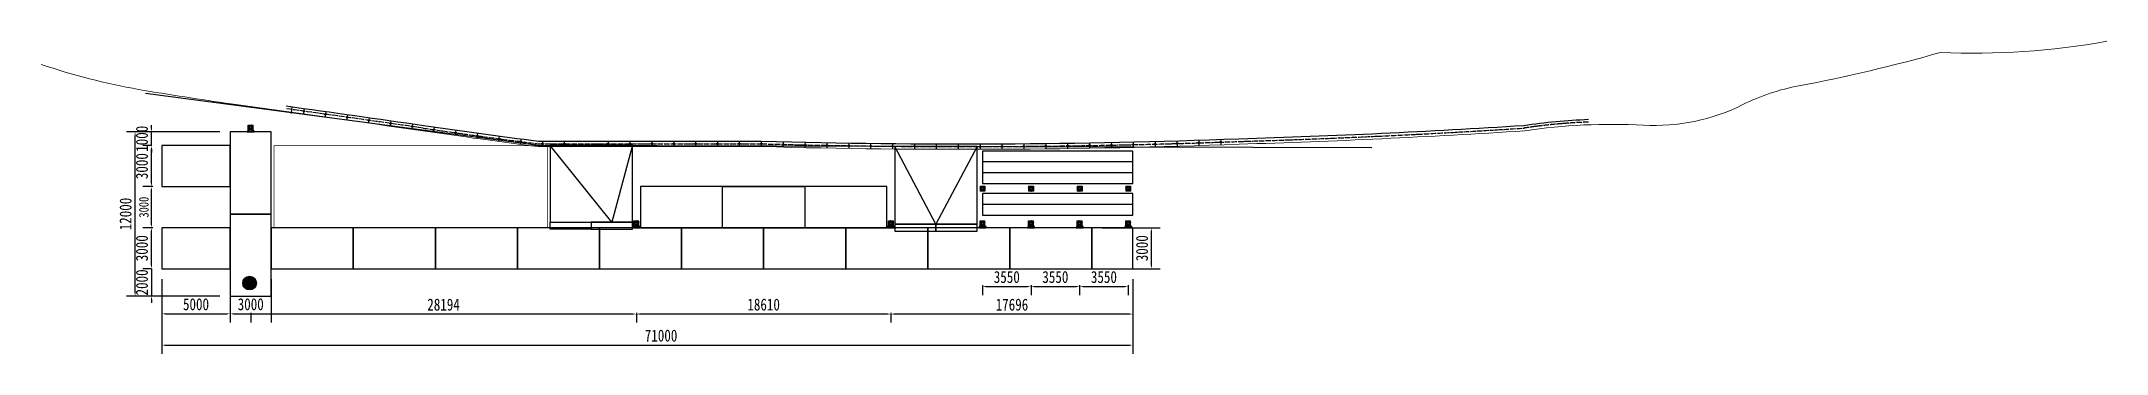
# Model space of a CAD drawing. Header units: millimetres. Extents: x -2018967 to 3675, y -751 to 1571936.
# Drawn here: x -1899858 to -1748861, y 1161440 to 1184275 of the extents above; entities that cross this region are included whole.
import ezdxf

# ---------------------------------------------------------------- set-up
doc = ezdxf.new("R2010")
doc.units = ezdxf.units.MM
doc.header["$LTSCALE"] = 1000
for name, pattern in [('-6_350_HOLE$0$DASH', [0.35, 0.25, -0.1]), ('ACAD_ISO03W100', [30, 12, -18]), ('DOTE', [2.42, 2, -0.2, 0.02, -0.2])]:
    doc.linetypes.add(name, pattern=pattern)
doc.layers.get('0').update_dxf_attribs({"linetype": 'CONTINUOUS'})
doc.layers.get('DEFPOINTS').update_dxf_attribs({"linetype": 'CONTINUOUS'})
for name, color, linetype in [('1-下木', 215, 'CONTINUOUS'), ('1-中心线', 4, 'DOTE'), ('1-构筑物', 232, 'CONTINUOUS'), ('1-水岸线', 5, 'CONTINUOUS'), ('1-细部表达', 252, 'CONTINUOUS'), ('1-铺装分割线', 3, 'CONTINUOUS'), ('W-ALUMINUM_FRAME铝架', 30, 'CONTINUOUS')]:
    doc.layers.add(name, color=color, linetype=linetype)
doc.styles.add('STANDARD_T3', font='simplex.shx', dxfattribs={"width": 0.7, "bigfont": 'gbcbig.shx'})
doc.styles.add('黑体', font='simhei.ttf', dxfattribs={"width": 0.8})
doc.dimstyles.new('W&&200', dxfattribs={"dimtxt": 700, "dimasz": 200, "dimexe": 500, "dimexo": 600, "dimgap": 200, "dimtad": 1, "dimdec": 0, "dimzin": 0, "dimdsep": 46, "dimtxsty": 'STANDARD_T3', "dimcen": 0.09, "dimclrd": 1, "dimclre": 1, "dimclrt": 7, "dimazin": 2, "dimtfac": 1, "dimtdec": 0, "dimtix": 1, "dimtmove": 2, "dimatfit": 3, "dimfxl": 100, "dimtolj": 1, "dimtzin": 0, "dimarcsym": 0})
doc.dimstyles.new('W&&250', dxfattribs={"dimtxt": 875, "dimasz": 250, "dimexe": 625, "dimexo": 750, "dimgap": 250, "dimtad": 1, "dimdec": 0, "dimzin": 0, "dimdsep": 46, "dimtxsty": 'STANDARD_T3', "dimcen": 0.09, "dimclrd": 1, "dimclre": 1, "dimclrt": 7, "dimazin": 2, "dimtfac": 1, "dimtdec": 0, "dimtix": 1, "dimtmove": 2, "dimatfit": 3, "dimfxl": 100, "dimtolj": 1, "dimtzin": 0, "dimarcsym": 0})

msp = doc.modelspace()

# ---------------------------------------------------------------- blocks, each defined once
blk = doc.blocks.new('*D246')
at = {"color": 1, "lineweight": -2, "transparency": 16777216}
for p, q in [((-1822298, 1170650), (-1818067, 1170650)), ((-1818692, 1167900), (-1818692, 1170400)), ((-1822298, 1167650), (-1818067, 1167650))]:
    blk.add_line(p, q, dxfattribs=at)
at = {"color": 1, "transparency": 16777216}
for points in [[(-1818733, 1170400), (-1818650, 1170400), (-1818692, 1170650)], [(-1818733, 1167900), (-1818650, 1167900), (-1818692, 1167650)]]:
    blk.add_solid(points, dxfattribs=at)
at = {"layer": 'DEFPOINTS', "color": 0, "transparency": 16777216}
for p in [(-1823048, 1170650), (-1818692, 1170650), (-1823048, 1167650)]:
    blk.add_point(p, dxfattribs=at)
at = {"color": 7, "transparency": 16777216, "insert": (-1819384, 1169150), "char_height": 875, "attachment_point": 5, "rotation": 90, "style": '黑体'}
blk.add_mtext('\\A1;3000', dxfattribs=at)
blk = doc.blocks.new('*U237')
blk.add_lwpolyline([(-5500, -389), (5500, -389), (5500, 389), (-5500, 389)], close=True)
blk = doc.blocks.new('*U238')
at = {"color": 0, "linetype": 'ByBlock', "lineweight": -2, "transparency": 16777216}
for p in [(0, 800), (0, 0)]:
    blk.add_blockref('*U237', p, dxfattribs=at)
blk = doc.blocks.new('*D243')
at = {"color": 1, "lineweight": -2, "transparency": 16777216}
for p, q in [((-1891048, 1166900), (-1891048, 1163732)), ((-1886048, 1166900), (-1886048, 1163732)), ((-1890798, 1164357), (-1886298, 1164357))]:
    blk.add_line(p, q, dxfattribs=at)
at = {"color": 1, "transparency": 16777216}
for points in [[(-1890798, 1164398), (-1890798, 1164315), (-1891048, 1164357)], [(-1886298, 1164398), (-1886298, 1164315), (-1886048, 1164357)]]:
    blk.add_solid(points, dxfattribs=at)
at = {"layer": 'DEFPOINTS', "color": 0, "transparency": 16777216}
for p in [(-1891048, 1167650), (-1886048, 1167650), (-1886048, 1164357)]:
    blk.add_point(p, dxfattribs=at)
at = {"color": 7, "transparency": 16777216, "insert": (-1888548, 1165049), "char_height": 875, "attachment_point": 5, "style": '黑体'}
blk.add_mtext('\\A1;5000', dxfattribs=at)
blk = doc.blocks.new('*D244')
at = {"color": 1, "lineweight": -2, "transparency": 16777216}
for p, q in [((-1886048, 1166900), (-1886048, 1163732)), ((-1883048, 1166900), (-1883048, 1163732)), ((-1885798, 1164357), (-1883298, 1164357))]:
    blk.add_line(p, q, dxfattribs=at)
at = {"color": 1, "transparency": 16777216}
for points in [[(-1885798, 1164398), (-1885798, 1164315), (-1886048, 1164357)], [(-1883298, 1164398), (-1883298, 1164315), (-1883048, 1164357)]]:
    blk.add_solid(points, dxfattribs=at)
at = {"layer": 'DEFPOINTS', "color": 0, "transparency": 16777216}
for p in [(-1886048, 1167650), (-1883048, 1167650), (-1883048, 1164357)]:
    blk.add_point(p, dxfattribs=at)
at = {"color": 7, "transparency": 16777216, "insert": (-1884548, 1165049), "char_height": 875, "attachment_point": 5, "style": '黑体'}
blk.add_mtext('\\A1;3000', dxfattribs=at)
blk = doc.blocks.new('*D245')
at = {"color": 1, "lineweight": -2, "transparency": 16777216}
for p, q in [((-1891798, 1170650), (-1892431, 1170650)), ((-1891806, 1167900), (-1891806, 1170400)), ((-1891798, 1167650), (-1892431, 1167650))]:
    blk.add_line(p, q, dxfattribs=at)
at = {"color": 1, "transparency": 16777216}
for points in [[(-1891848, 1170400), (-1891765, 1170400), (-1891806, 1170650)], [(-1891848, 1167900), (-1891765, 1167900), (-1891806, 1167650)]]:
    blk.add_solid(points, dxfattribs=at)
at = {"layer": 'DEFPOINTS', "color": 0, "transparency": 16777216}
for p in [(-1891806, 1170650), (-1891048, 1170650), (-1891048, 1167650)]:
    blk.add_point(p, dxfattribs=at)
at = {"color": 7, "transparency": 16777216, "insert": (-1892499, 1169150), "char_height": 875, "attachment_point": 5, "rotation": 90, "style": '黑体'}
blk.add_mtext('\\A1;3000', dxfattribs=at)
blk = doc.blocks.new('*D249')
at = {"color": 1, "lineweight": -2, "transparency": 16777216}
for p, q in [((-1891706, 1173650), (-1892306, 1173650)), ((-1891806, 1170850), (-1891806, 1173450)), ((-1891706, 1170650), (-1892306, 1170650))]:
    blk.add_line(p, q, dxfattribs=at)
at = {"color": 1, "transparency": 16777216}
for points in [[(-1891840, 1173450), (-1891773, 1173450), (-1891806, 1173650)], [(-1891840, 1170850), (-1891773, 1170850), (-1891806, 1170650)]]:
    blk.add_solid(points, dxfattribs=at)
at = {"layer": 'DEFPOINTS', "color": 0, "transparency": 16777216}
for p in [(-1891806, 1173650), (-1891048, 1173650), (-1883048, 1170650)]:
    blk.add_point(p, dxfattribs=at)
at = {"color": 7, "transparency": 16777216, "insert": (-1892360, 1172150), "char_height": 700, "attachment_point": 5, "rotation": 90, "style": '黑体'}
blk.add_mtext('\\A1;3000', dxfattribs=at)
blk = doc.blocks.new('*D250')
at = {"color": 1, "lineweight": -2, "transparency": 16777216}
for p, q in [((-1891798, 1176650), (-1892431, 1176650)), ((-1891806, 1173900), (-1891806, 1176400)), ((-1891798, 1173650), (-1892431, 1173650))]:
    blk.add_line(p, q, dxfattribs=at)
at = {"color": 1, "transparency": 16777216}
for points in [[(-1891848, 1176400), (-1891765, 1176400), (-1891806, 1176650)], [(-1891848, 1173900), (-1891765, 1173900), (-1891806, 1173650)]]:
    blk.add_solid(points, dxfattribs=at)
at = {"layer": 'DEFPOINTS', "color": 0, "transparency": 16777216}
for p in [(-1891806, 1176650), (-1891048, 1176650), (-1891048, 1173650)]:
    blk.add_point(p, dxfattribs=at)
at = {"color": 7, "transparency": 16777216, "insert": (-1892499, 1175150), "char_height": 875, "attachment_point": 5, "rotation": 90, "style": '黑体'}
blk.add_mtext('\\A1;3000', dxfattribs=at)
blk = doc.blocks.new('*D247')
at = {"color": 1, "lineweight": -2, "transparency": 16777216}
for p, q in [((-1886798, 1177650), (-1893627, 1177650)), ((-1893002, 1165900), (-1893002, 1177400)), ((-1886798, 1165650), (-1893627, 1165650))]:
    blk.add_line(p, q, dxfattribs=at)
at = {"color": 1, "transparency": 16777216}
for points in [[(-1893044, 1177400), (-1892960, 1177400), (-1893002, 1177650)], [(-1893044, 1165900), (-1892960, 1165900), (-1893002, 1165650)]]:
    blk.add_solid(points, dxfattribs=at)
at = {"layer": 'DEFPOINTS', "color": 0, "transparency": 16777216}
for p in [(-1893002, 1177650), (-1886048, 1177650), (-1886048, 1165650)]:
    blk.add_point(p, dxfattribs=at)
at = {"color": 7, "transparency": 16777216, "insert": (-1893695, 1171650), "char_height": 875, "attachment_point": 5, "rotation": 90, "style": '黑体'}
blk.add_mtext('\\A1;12000', dxfattribs=at)
blk = doc.blocks.new('*D248')
at = {"color": 1, "lineweight": -2, "transparency": 16777216}
for p, q in [((-1891798, 1167650), (-1892431, 1167650)), ((-1891806, 1167900), (-1891806, 1168150)), ((-1891806, 1167650), (-1891806, 1165650)), ((-1886798, 1165650), (-1892431, 1165650)), ((-1891806, 1165400), (-1891806, 1165150))]:
    blk.add_line(p, q, dxfattribs=at)
at = {"color": 1, "transparency": 16777216}
for points in [[(-1891848, 1167900), (-1891765, 1167900), (-1891806, 1167650)], [(-1891848, 1165400), (-1891765, 1165400), (-1891806, 1165650)]]:
    blk.add_solid(points, dxfattribs=at)
at = {"layer": 'DEFPOINTS', "color": 0, "transparency": 16777216}
for p in [(-1891048, 1167650), (-1891806, 1165650), (-1886048, 1165650)]:
    blk.add_point(p, dxfattribs=at)
at = {"color": 7, "transparency": 16777216, "insert": (-1892499, 1166650), "char_height": 875, "attachment_point": 5, "rotation": 90, "style": '黑体'}
blk.add_mtext('\\A1;2000', dxfattribs=at)
blk = doc.blocks.new('*U239')
at = {"layer": 'W-ALUMINUM_FRAME铝架', "color": 3}
blk.add_lwpolyline([(-6000, -1500), (6000, -1500), (6000, 1500), (-6000, 1500)], close=True, dxfattribs=at)
blk = doc.blocks.new('*U240')
at = {"color": 0, "linetype": 'ByBlock', "lineweight": -2, "transparency": 16777216}
for p in [(-48000, 0), (-36000, 0), (-24000, 0), (-12000, 0), (0, 0)]:
    blk.add_blockref('*U239', p, dxfattribs=at)
blk = doc.blocks.new('*D251')
at = {"color": 1, "lineweight": -2, "transparency": 16777216}
for p, q in [((-1891048, 1166900), (-1891048, 1161440)), ((-1820048, 1166900), (-1820048, 1161440)), ((-1890798, 1162065), (-1820298, 1162065))]:
    blk.add_line(p, q, dxfattribs=at)
at = {"color": 1, "transparency": 16777216}
for points in [[(-1890798, 1162107), (-1890798, 1162024), (-1891048, 1162065)], [(-1820298, 1162107), (-1820298, 1162024), (-1820048, 1162065)]]:
    blk.add_solid(points, dxfattribs=at)
at = {"layer": 'DEFPOINTS', "color": 0, "transparency": 16777216}
for p in [(-1891048, 1167650), (-1820048, 1167650), (-1820048, 1162065)]:
    blk.add_point(p, dxfattribs=at)
at = {"color": 7, "transparency": 16777216, "insert": (-1854548, 1162758), "char_height": 875, "attachment_point": 5, "style": '黑体'}
blk.add_mtext('\\A1;71000', dxfattribs=at)
blk = doc.blocks.new('*U241')
blk.add_lwpolyline([(-3000, -1500), (3000, -1500), (3000, 1500), (-3000, 1500)], close=True)
blk = doc.blocks.new('*U242')
at = {"color": 0, "linetype": 'ByBlock', "lineweight": -2, "transparency": 16777216}
for p in [(-54000, 0), (-48000, 0), (-42000, 0), (-36000, 0), (-30000, 0), (-24000, 0), (-18000, 0), (-12000, 0), (-6000, 0), (0, 0)]:
    blk.add_blockref('*U241', p, dxfattribs=at)
blk = doc.blocks.new('langan')
at = {"layer": '1-中心线'}
blk.add_lwpolyline([(0, 0.18), (0, 0.04), (0, -0.19)], dxfattribs=at)
at = {"layer": '1-细部表达'}
blk.add_lwpolyline([(-0.04, 0.04), (0.04, 0.04), (0.04, -0.04), (-0.04, -0.04)], close=True, dxfattribs=at)
blk = doc.blocks.new('*D575')
at = {"color": 1, "lineweight": -2, "transparency": 16777216}
for p, q in [((-1891806, 1177900), (-1891806, 1178150)), ((-1886798, 1177650), (-1892431, 1177650)), ((-1891798, 1176650), (-1892431, 1176650)), ((-1891806, 1176650), (-1891806, 1177650)), ((-1891806, 1176400), (-1891806, 1176150))]:
    blk.add_line(p, q, dxfattribs=at)
at = {"color": 1, "transparency": 16777216}
for points in [[(-1891848, 1177900), (-1891765, 1177900), (-1891806, 1177650)], [(-1891848, 1176400), (-1891765, 1176400), (-1891806, 1176650)]]:
    blk.add_solid(points, dxfattribs=at)
at = {"layer": 'DEFPOINTS', "color": 0, "transparency": 16777216}
for p in [(-1891806, 1177650), (-1891048, 1176650), (-1886048, 1177650)]:
    blk.add_point(p, dxfattribs=at)
at = {"color": 7, "transparency": 16777216, "insert": (-1892499, 1177150), "char_height": 875, "attachment_point": 5, "rotation": 90, "style": '黑体'}
blk.add_mtext('\\A1;1000', dxfattribs=at)
blk = doc.blocks.new('基地主防控视频立柱')
h = blk.add_hatch(color=256)
h.dxf.hatch_style = 1
h.set_gradient(color1=(0, 0, 255), color2=(255, 255, 0), name='SPHERICAL')
h.paths.add_polyline_path([(500, 0, 1), (-500, 0, 1)])
blk.add_circle((0, 0), 500)
blk = doc.blocks.new('外置抱桩器')
for p, q in [((-178, 178), (-178, -178)), ((-111, 66, 0), (-125, 66, 0)), ((-124, 64, 0), (-124, 57, 0)), ((-117, 53, 0), (-120, 57, 0)), ((-118, -118), (-118, 178)), ((-118, 178), (118, 178)), ((-118, 118), (118, 118)), ((-115, 53, 0), (-118, 57, 0)), ((-113, 57, 0), (-113, 64, 0)), ((-64, 124, 0), (-57, 124, 0)), ((-57, 113, 0), (-64, 113, 0)), ((-53, 117, 0), (-57, 120, 0)), ((-53, 115, 0), (-57, 118, 0)), ((53, 117, 0), (57, 120, 0)), ((53, 115, 0), (57, 118, 0)), ((64, 124, 0), (57, 124, 0)), ((57, 113, 0), (64, 113, 0)), ((66, 111, 0), (66, 125, 0)), ((111, 66, 0), (125, 66, 0)), ((113, 57, 0), (113, 64, 0)), ((115, 53, 0), (118, 57, 0)), ((117, 53, 0), (120, 57, 0)), ((118, 178), (118, -118)), ((124, 64, 0), (124, 57, 0)), ((178, 178), (178, -178)), ((178, -118), (-178, -118)), ((178, -178), (-178, -178)), ((-124, -64, 0), (-124, -57, 0)), ((-117, -53, 0), (-120, -57, 0)), ((-115, -53, 0), (-118, -57, 0)), ((-113, -57, 0), (-113, -64, 0)), ((-57, -113, 0), (-64, -113, 0)), ((-64, -124, 0), (-57, -124, 0)), ((-53, -115, 0), (-57, -118, 0)), ((-53, -117, 0), (-57, -120, 0)), ((53, -115, 0), (57, -118, 0)), ((53, -117, 0), (57, -120, 0)), ((57, -113, 0), (64, -113, 0)), ((64, -124, 0), (57, -124, 0)), ((66, -111, 0), (66, -125, 0)), ((113, -57, 0), (113, -64, 0)), ((115, -53, 0), (118, -57, 0)), ((117, -53, 0), (120, -57, 0)), ((124, -64, 0), (124, -57, 0))]:
    blk.add_line(p, q)
at = {"color": 6, "linetype": 'ACAD_ISO03W100'}
for p, q in [((-124, 50, 0), (-124, -50, 0)), ((-112, 50, 0), (-112, -50, 0)), ((50, 124, 0), (-50, 124, 0)), ((50, 112, 0), (-50, 112, 0)), ((112, 50, 0), (112, -50, 0)), ((124, 50, 0), (124, -50, 0)), ((50, -112, 0), (-50, -112, 0)), ((50, -124, 0), (-50, -124, 0))]:
    blk.add_line(p, q, dxfattribs=at)
at = {"color": 2}
for p, q in [((-118, 40, 0), (-118, 50, 0)), ((-50, 118, 0), (-40, 118, 0)), ((40, 118, 0), (50, 118, 0)), ((118, 40, 0), (118, 50, 0)), ((-118, -50, 0), (-118, -40, 0)), ((-50, -118, 0), (-40, -118, 0)), ((40, -118, 0), (50, -118, 0)), ((118, -50, 0), (118, -40, 0))]:
    blk.add_line(p, q, dxfattribs=at)
at = {"color": 4}
for p, q in [((-66, 118, 0), (-70, 118, 0)), ((-66, 124, 0), (-69, 124, 0)), ((-69, 112, 0), (-66, 112, 0)), ((-124, -66, 0), (-124, -69, 0)), ((-118, -66, 0), (-118, -70, 0)), ((-112, -69, 0), (-112, -66, 0)), ((-66, -118, 0), (-70, -118, 0)), ((-69, -112, 0), (-66, -112, 0)), ((-66, -124, 0), (-69, -124, 0)), ((112, -69, 0), (112, -66, 0)), ((118, -66, 0), (118, -70, 0)), ((124, -66, 0), (124, -69, 0))]:
    blk.add_line(p, q, dxfattribs=at)
at = {"elevation": 0}
for points in [[(-250, 283), (250, 283), (250, 326), (-250, 326)], [(-110, 66), (-113, 66), (-124, 66), (-127, 66)], [(-70, 113), (-68, 111), (-68, 125), (-70, 123)], [(-66, 110), (-66, 113), (-66, 124), (-66, 127)], [(66, 110), (66, 113), (66, 124), (66, 127)], [(110, 66), (113, 66), (124, 66), (127, 66)], [(-110, -66), (-113, -66), (-124, -66), (-127, -66)], [(-113, -70), (-111, -68), (-125, -68), (-123, -70)], [(-70, -113), (-68, -111), (-68, -125), (-70, -123)], [(-66, -110), (-66, -113), (-66, -124), (-66, -127)], [(66, -110), (66, -113), (66, -124), (66, -127)], [(110, -66), (113, -66), (124, -66), (127, -66)], [(113, -70), (111, -68), (125, -68), (123, -70)]]:
    blk.add_lwpolyline(points, close=True, dxfattribs=at)
for points in [[(-177, 196), (-197, 196), (-237, 266), (-237, 283)], [(-178, 178), (-178, 283), (-118, 283), (-118, 178)], [(178, 178), (178, 283), (118, 283), (118, 178)], [(178, 196), (198, 196), (238, 266), (238, 283)]]:
    blk.add_lwpolyline(points)
for points in [[(-178, 50), (-94, 50), (-94, 40), (-178, 40)], [(-40, 178), (-40, 94), (-50, 94), (-50, 178)], [(50, 178), (50, 94), (40, 94), (40, 178)], [(178, 50), (94, 50), (94, 40), (178, 40)], [(-178, -40), (-94, -40), (-94, -50), (-178, -50)], [(-40, -178), (-40, -94), (-50, -94), (-50, -178)], [(50, -178), (50, -94), (40, -94), (40, -178)], [(178, -40), (94, -40), (94, -50), (178, -50)]]:
    blk.add_lwpolyline(points, close=True)
for points in [[(-148, -32), (-148, 32, -0.4142136), (-143, 38), (-93, 38, -0.4142136), (-88, 32), (-88, -32, -0.4142136), (-93, -38), (-143, -38, -0.4142136)], [(-107, 64), (-107, 57), (-108, 57), (-108, 53), (-129, 53), (-129, 57), (-108, 57), (-130, 57), (-130, 64, -0.6666667), (-124, 64, -0.3636364), (-113, 64, -0.6666667)], [(-64, 107), (-57, 107), (-57, 108), (-53, 108), (-53, 129), (-57, 129), (-57, 108), (-57, 130), (-64, 130, 0.6666667), (-64, 124, 0.3636364), (-64, 113, 0.6666667)], [(-32, 148), (32, 148, -0.4142136), (38, 143), (38, 93, -0.4142136), (32, 88), (-32, 88, -0.4142136), (-38, 93), (-38, 143, -0.4142136)], [(64, 107), (57, 107), (57, 108), (53, 108), (53, 129), (57, 129), (57, 108), (57, 130), (64, 130, -0.6666667), (64, 124, -0.3636364), (64, 113, -0.6666667)], [(148, -32), (148, 32, 0.4142136), (143, 38), (93, 38, 0.4142136), (88, 32), (88, -32, 0.4142136), (93, -38), (143, -38, 0.4142136)], [(107, 64), (107, 57), (108, 57), (108, 53), (129, 53), (129, 57), (108, 57), (130, 57), (130, 64, 0.6666667), (124, 64, 0.3636364), (113, 64, 0.6666667)], [(-107, -64), (-107, -57), (-108, -57), (-108, -53), (-129, -53), (-129, -57), (-108, -57), (-130, -57), (-130, -64, 0.6666667), (-124, -64, 0.3636364), (-113, -64, 0.6666667)], [(-64, -107), (-57, -107), (-57, -108), (-53, -108), (-53, -129), (-57, -129), (-57, -108), (-57, -130), (-64, -130, -0.6666667), (-64, -124, -0.3636364), (-64, -113, -0.6666667)], [(-32, -148), (32, -148, 0.4142136), (38, -143), (38, -93, 0.4142136), (32, -88), (-32, -88, 0.4142136), (-38, -93), (-38, -143, 0.4142136)], [(64, -107), (57, -107), (57, -108), (53, -108), (53, -129), (57, -129), (57, -108), (57, -130), (64, -130, 0.6666667), (64, -124, 0.3636364), (64, -113, 0.6666667)], [(107, -64), (107, -57), (108, -57), (108, -53), (129, -53), (129, -57), (108, -57), (130, -57), (130, -64, -0.6666667), (124, -64, -0.3636364), (113, -64, -0.6666667)]]:
    blk.add_lwpolyline(points, format="xyb", close=True, dxfattribs=at)
for points in [[(-132, 53), (-104, 53), (-104, 50), (-132, 50), (-132, 53), (-131, 53)], [(-68, 111), (-66, 111), (-66, 125), (-68, 125)], [(-53, 132), (-53, 104), (-50, 104), (-50, 132), (-53, 132), (-53, 131)], [(53, 132), (53, 104), (50, 104), (50, 132), (53, 132), (53, 131)], [(132, 53), (104, 53), (104, 50), (132, 50), (132, 53), (131, 53)], [(-132, -53), (-104, -53), (-104, -50), (-132, -50), (-132, -53), (-131, -53)], [(-111, -68), (-111, -66), (-125, -66), (-125, -68)], [(-68, -111), (-66, -111), (-66, -125), (-68, -125)], [(-53, -132), (-53, -104), (-50, -104), (-50, -132), (-53, -132), (-53, -131)], [(53, -132), (53, -104), (50, -104), (50, -132), (53, -132), (53, -131)], [(132, -53), (104, -53), (104, -50), (132, -50), (132, -53), (131, -53)], [(111, -68), (111, -66), (125, -66), (125, -68)]]:
    blk.add_lwpolyline(points, dxfattribs=at)
at = {"color": 1}
for radius in [82.5, 78.5]:
    blk.add_circle((0, 0), radius, dxfattribs=at)
blk = doc.blocks.new('*D899')
at = {"color": 1, "lineweight": -2, "transparency": 16777216}
for p, q in [((-1837745, 1164436), (-1837745, 1163711)), ((-1820298, 1164336), (-1837495, 1164336)), ((-1820048, 1164436), (-1820048, 1163711))]:
    blk.add_line(p, q, dxfattribs=at)
at = {"color": 1, "transparency": 16777216}
for points in [[(-1837495, 1164378), (-1837495, 1164294), (-1837745, 1164336)], [(-1820298, 1164378), (-1820298, 1164294), (-1820048, 1164336)]]:
    blk.add_solid(points, dxfattribs=at)
at = {"layer": 'DEFPOINTS', "color": 0, "transparency": 16777216}
for p in [(-1837745, 1170650), (-1820048, 1167650), (-1837745, 1164336)]:
    blk.add_point(p, dxfattribs=at)
at = {"color": 7, "transparency": 16777216, "insert": (-1828896, 1165023), "char_height": 875, "attachment_point": 5, "style": '黑体'}
blk.add_mtext('\\A1;17696', dxfattribs=at)
blk = doc.blocks.new('*D900')
at = {"color": 1, "lineweight": -2, "transparency": 16777216}
for p, q in [((-1856355, 1164436), (-1856355, 1163711)), ((-1837995, 1164336), (-1856105, 1164336)), ((-1837745, 1164436), (-1837745, 1163711))]:
    blk.add_line(p, q, dxfattribs=at)
at = {"color": 1, "transparency": 16777216}
for points in [[(-1856105, 1164378), (-1856105, 1164294), (-1856355, 1164336)], [(-1837995, 1164378), (-1837995, 1164294), (-1837745, 1164336)]]:
    blk.add_solid(points, dxfattribs=at)
at = {"layer": 'DEFPOINTS', "color": 0, "transparency": 16777216}
for p in [(-1856355, 1170650), (-1837745, 1170650), (-1856355, 1164336)]:
    blk.add_point(p, dxfattribs=at)
at = {"color": 7, "transparency": 16777216, "insert": (-1847050, 1165028), "char_height": 875, "attachment_point": 5, "style": '黑体'}
blk.add_mtext('\\A1;18610', dxfattribs=at)
blk = doc.blocks.new('*D901')
at = {"color": 1, "lineweight": -2, "transparency": 16777216}
for p, q in [((-1884548, 1164436), (-1884548, 1163711)), ((-1856605, 1164336), (-1884298, 1164336)), ((-1856355, 1164436), (-1856355, 1163711))]:
    blk.add_line(p, q, dxfattribs=at)
at = {"color": 1, "transparency": 16777216}
for points in [[(-1884298, 1164378), (-1884298, 1164294), (-1884548, 1164336)], [(-1856605, 1164378), (-1856605, 1164294), (-1856355, 1164336)]]:
    blk.add_solid(points, dxfattribs=at)
at = {"layer": 'DEFPOINTS', "color": 0, "transparency": 16777216}
for p in [(-1884548, 1177650), (-1856355, 1170650), (-1884548, 1164336)]:
    blk.add_point(p, dxfattribs=at)
at = {"color": 7, "transparency": 16777216, "insert": (-1870451, 1165023), "char_height": 875, "attachment_point": 5, "style": '黑体'}
blk.add_mtext('\\A1;28194', dxfattribs=at)
blk = doc.blocks.new('165NB')
for p, q in [((-178, 178), (178, 178)), ((-178, 178), (-178, -178)), ((-178, 118), (118, 118)), ((-111, 66, 0), (-125, 66, 0)), ((-124, 64, 0), (-124, 57, 0)), ((-117, 53, 0), (-120, 57, 0)), ((-118, -118), (-118, 118)), ((-115, 53, 0), (-118, 57, 0)), ((-113, 57, 0), (-113, 64, 0)), ((-64, 124, 0), (-57, 124, 0)), ((-57, 113, 0), (-64, 113, 0)), ((-53, 117, 0), (-57, 120, 0)), ((-53, 115, 0), (-57, 118, 0)), ((53, 117, 0), (57, 120, 0)), ((53, 115, 0), (57, 118, 0)), ((64, 124, 0), (57, 124, 0)), ((57, 113, 0), (64, 113, 0)), ((66, 111, 0), (66, 125, 0)), ((111, 66, 0), (125, 66, 0)), ((113, 57, 0), (113, 64, 0)), ((115, 53, 0), (118, 57, 0)), ((117, 53, 0), (120, 57, 0)), ((118, 118), (118, -118)), ((124, 64, 0), (124, 57, 0)), ((178, 178), (178, -178)), ((118, -118), (-178, -118)), ((178, -178), (-178, -178)), ((-124, -64, 0), (-124, -57, 0)), ((-117, -53, 0), (-120, -57, 0)), ((-115, -53, 0), (-118, -57, 0)), ((-113, -57, 0), (-113, -64, 0)), ((-57, -113, 0), (-64, -113, 0)), ((-64, -124, 0), (-57, -124, 0)), ((-53, -115, 0), (-57, -118, 0)), ((-53, -117, 0), (-57, -120, 0)), ((53, -115, 0), (57, -118, 0)), ((53, -117, 0), (57, -120, 0)), ((57, -113, 0), (64, -113, 0)), ((64, -124, 0), (57, -124, 0)), ((66, -111, 0), (66, -125, 0)), ((113, -57, 0), (113, -64, 0)), ((115, -53, 0), (118, -57, 0)), ((117, -53, 0), (120, -57, 0)), ((124, -64, 0), (124, -57, 0))]:
    blk.add_line(p, q)
at = {"color": 6, "linetype": 'ACAD_ISO03W100'}
for p, q in [((-124, 50, 0), (-124, -50, 0)), ((-112, 50, 0), (-112, -50, 0)), ((50, 124, 0), (-50, 124, 0)), ((50, 112, 0), (-50, 112, 0)), ((112, 50, 0), (112, -50, 0)), ((124, 50, 0), (124, -50, 0)), ((50, -112, 0), (-50, -112, 0)), ((50, -124, 0), (-50, -124, 0))]:
    blk.add_line(p, q, dxfattribs=at)
at = {"color": 2}
for p, q in [((-118, 40, 0), (-118, 50, 0)), ((-50, 118, 0), (-40, 118, 0)), ((40, 118, 0), (50, 118, 0)), ((118, 40, 0), (118, 50, 0)), ((-118, -50, 0), (-118, -40, 0)), ((-50, -118, 0), (-40, -118, 0)), ((40, -118, 0), (50, -118, 0)), ((118, -50, 0), (118, -40, 0))]:
    blk.add_line(p, q, dxfattribs=at)
at = {"color": 4}
for p, q in [((-66, 118, 0), (-70, 118, 0)), ((-66, 124, 0), (-69, 124, 0)), ((-69, 112, 0), (-66, 112, 0)), ((-124, -66, 0), (-124, -69, 0)), ((-118, -66, 0), (-118, -70, 0)), ((-112, -69, 0), (-112, -66, 0)), ((-66, -118, 0), (-70, -118, 0)), ((-69, -112, 0), (-66, -112, 0)), ((-66, -124, 0), (-69, -124, 0)), ((112, -69, 0), (112, -66, 0)), ((118, -66, 0), (118, -70, 0)), ((124, -66, 0), (124, -69, 0))]:
    blk.add_line(p, q, dxfattribs=at)
for points in [[(-178, 50), (-94, 50), (-94, 40), (-178, 40)], [(-40, 178), (-40, 94), (-50, 94), (-50, 178)], [(50, 178), (50, 94), (40, 94), (40, 178)], [(178, 50), (94, 50), (94, 40), (178, 40)], [(-178, -40), (-94, -40), (-94, -50), (-178, -50)], [(-40, -178), (-40, -94), (-50, -94), (-50, -178)], [(50, -178), (50, -94), (40, -94), (40, -178)], [(178, -40), (94, -40), (94, -50), (178, -50)]]:
    blk.add_lwpolyline(points, close=True)
at = {"elevation": 0}
for points in [[(-148, -32), (-148, 32, -0.4142136), (-143, 38), (-93, 38, -0.4142136), (-88, 32), (-88, -32, -0.4142136), (-93, -38), (-143, -38, -0.4142136)], [(-107, 64), (-107, 57), (-108, 57), (-108, 53), (-129, 53), (-129, 57), (-108, 57), (-130, 57), (-130, 64, -0.6666667), (-124, 64, -0.3636364), (-113, 64, -0.6666667)], [(-64, 107), (-57, 107), (-57, 108), (-53, 108), (-53, 129), (-57, 129), (-57, 108), (-57, 130), (-64, 130, 0.6666667), (-64, 124, 0.3636364), (-64, 113, 0.6666667)], [(-32, 148), (32, 148, -0.4142136), (38, 143), (38, 93, -0.4142136), (32, 88), (-32, 88, -0.4142136), (-38, 93), (-38, 143, -0.4142136)], [(64, 107), (57, 107), (57, 108), (53, 108), (53, 129), (57, 129), (57, 108), (57, 130), (64, 130, -0.6666667), (64, 124, -0.3636364), (64, 113, -0.6666667)], [(148, -32), (148, 32, 0.4142136), (143, 38), (93, 38, 0.4142136), (88, 32), (88, -32, 0.4142136), (93, -38), (143, -38, 0.4142136)], [(107, 64), (107, 57), (108, 57), (108, 53), (129, 53), (129, 57), (108, 57), (130, 57), (130, 64, 0.6666667), (124, 64, 0.3636364), (113, 64, 0.6666667)], [(-107, -64), (-107, -57), (-108, -57), (-108, -53), (-129, -53), (-129, -57), (-108, -57), (-130, -57), (-130, -64, 0.6666667), (-124, -64, 0.3636364), (-113, -64, 0.6666667)], [(-64, -107), (-57, -107), (-57, -108), (-53, -108), (-53, -129), (-57, -129), (-57, -108), (-57, -130), (-64, -130, -0.6666667), (-64, -124, -0.3636364), (-64, -113, -0.6666667)], [(-32, -148), (32, -148, 0.4142136), (38, -143), (38, -93, 0.4142136), (32, -88), (-32, -88, 0.4142136), (-38, -93), (-38, -143, 0.4142136)], [(64, -107), (57, -107), (57, -108), (53, -108), (53, -129), (57, -129), (57, -108), (57, -130), (64, -130, 0.6666667), (64, -124, 0.3636364), (64, -113, 0.6666667)], [(107, -64), (107, -57), (108, -57), (108, -53), (129, -53), (129, -57), (108, -57), (130, -57), (130, -64, -0.6666667), (124, -64, -0.3636364), (113, -64, -0.6666667)]]:
    blk.add_lwpolyline(points, format="xyb", close=True, dxfattribs=at)
for points in [[(-132, 53), (-104, 53), (-104, 50), (-132, 50), (-132, 53), (-131, 53)], [(-68, 111), (-66, 111), (-66, 125), (-68, 125)], [(-53, 132), (-53, 104), (-50, 104), (-50, 132), (-53, 132), (-53, 131)], [(53, 132), (53, 104), (50, 104), (50, 132), (53, 132), (53, 131)], [(132, 53), (104, 53), (104, 50), (132, 50), (132, 53), (131, 53)], [(-132, -53), (-104, -53), (-104, -50), (-132, -50), (-132, -53), (-131, -53)], [(-111, -68), (-111, -66), (-125, -66), (-125, -68)], [(-68, -111), (-66, -111), (-66, -125), (-68, -125)], [(-53, -132), (-53, -104), (-50, -104), (-50, -132), (-53, -132), (-53, -131)], [(53, -132), (53, -104), (50, -104), (50, -132), (53, -132), (53, -131)], [(132, -53), (104, -53), (104, -50), (132, -50), (132, -53), (131, -53)], [(111, -68), (111, -66), (125, -66), (125, -68)]]:
    blk.add_lwpolyline(points, dxfattribs=at)
for points in [[(-110, 66), (-113, 66), (-124, 66), (-127, 66)], [(-70, 113), (-68, 111), (-68, 125), (-70, 123)], [(-66, 110), (-66, 113), (-66, 124), (-66, 127)], [(66, 110), (66, 113), (66, 124), (66, 127)], [(110, 66), (113, 66), (124, 66), (127, 66)], [(-110, -66), (-113, -66), (-124, -66), (-127, -66)], [(-113, -70), (-111, -68), (-125, -68), (-123, -70)], [(-70, -113), (-68, -111), (-68, -125), (-70, -123)], [(-66, -110), (-66, -113), (-66, -124), (-66, -127)], [(66, -110), (66, -113), (66, -124), (66, -127)], [(110, -66), (113, -66), (124, -66), (127, -66)], [(113, -70), (111, -68), (125, -68), (123, -70)]]:
    blk.add_lwpolyline(points, close=True, dxfattribs=at)
at = {"color": 1}
for radius in [82.5, 78.5]:
    blk.add_circle((0, 0), radius, dxfattribs=at)
blk = doc.blocks.new('*U910')
at = {"rotation": 180}
blk.add_blockref('外置抱桩器', (0, 74, 0), dxfattribs=at)
blk = doc.blocks.new('*U911')
at = {"color": 0, "linetype": 'ByBlock', "lineweight": -2, "transparency": 16777216}
for p in [(0, 0), (3550, 0), (7100, 0), (10650, 0)]:
    blk.add_blockref('*U910', p, dxfattribs=at)
blk = doc.blocks.new('*D912')
at = {"color": 1, "lineweight": -2, "transparency": 16777216}
for p, q in [((-1831048, 1166449), (-1831048, 1165724)), ((-1830798, 1166349), (-1827748, 1166349)), ((-1827498, 1166449), (-1827498, 1165724))]:
    blk.add_line(p, q, dxfattribs=at)
at = {"color": 1, "transparency": 16777216}
for points in [[(-1830798, 1166390), (-1830798, 1166307), (-1831048, 1166349)], [(-1827748, 1166390), (-1827748, 1166307), (-1827498, 1166349)]]:
    blk.add_solid(points, dxfattribs=at)
at = {"layer": 'DEFPOINTS', "color": 0, "transparency": 16777216}
for p in [(-1831048, 1170975, 0), (-1827498, 1170975, 0), (-1827498, 1166349)]:
    blk.add_point(p, dxfattribs=at)
at = {"color": 7, "transparency": 16777216, "insert": (-1829273, 1167041), "char_height": 875, "attachment_point": 5, "style": '黑体'}
blk.add_mtext('\\A1;3550', dxfattribs=at)
blk = doc.blocks.new('*D913')
at = {"color": 1, "lineweight": -2, "transparency": 16777216}
for p, q in [((-1827498, 1166449), (-1827498, 1165724)), ((-1827248, 1166349), (-1824198, 1166349)), ((-1823948, 1166449), (-1823948, 1165724))]:
    blk.add_line(p, q, dxfattribs=at)
at = {"color": 1, "transparency": 16777216}
for points in [[(-1827248, 1166390), (-1827248, 1166307), (-1827498, 1166349)], [(-1824198, 1166390), (-1824198, 1166307), (-1823948, 1166349)]]:
    blk.add_solid(points, dxfattribs=at)
at = {"layer": 'DEFPOINTS', "color": 0, "transparency": 16777216}
for p in [(-1827498, 1170975, 0), (-1823948, 1170975, 0), (-1823948, 1166349)]:
    blk.add_point(p, dxfattribs=at)
at = {"color": 7, "transparency": 16777216, "insert": (-1825723, 1167041), "char_height": 875, "attachment_point": 5, "style": '黑体'}
blk.add_mtext('\\A1;3550', dxfattribs=at)
blk = doc.blocks.new('*D914')
at = {"color": 1, "lineweight": -2, "transparency": 16777216}
for p, q in [((-1823948, 1166449), (-1823948, 1165724)), ((-1823698, 1166349), (-1820648, 1166349)), ((-1820398, 1166449), (-1820398, 1165724))]:
    blk.add_line(p, q, dxfattribs=at)
at = {"color": 1, "transparency": 16777216}
for points in [[(-1823698, 1166390), (-1823698, 1166307), (-1823948, 1166349)], [(-1820648, 1166390), (-1820648, 1166307), (-1820398, 1166349)]]:
    blk.add_solid(points, dxfattribs=at)
at = {"layer": 'DEFPOINTS', "color": 0, "transparency": 16777216}
for p in [(-1823948, 1170975, 0), (-1820398, 1170975, 0), (-1820398, 1166349)]:
    blk.add_point(p, dxfattribs=at)
at = {"color": 7, "transparency": 16777216, "insert": (-1822173, 1167041), "char_height": 875, "attachment_point": 5, "style": '黑体'}
blk.add_mtext('\\A1;3550', dxfattribs=at)
blk = doc.blocks.new('*U994')
blk.add_blockref('165NB', (0, 0, 0))
blk = doc.blocks.new('*U995')
at = {"color": 0, "linetype": 'ByBlock', "lineweight": -2, "transparency": 16777216}
for p in [(0, 0), (3550, 0), (7100, 0), (10650, 0)]:
    blk.add_blockref('*U994', p, dxfattribs=at)
blk = doc.blocks.new('*U996')
blk.add_lwpolyline([(-5500, -389), (5500, -389), (5500, 389), (-5500, 389)], close=True)
blk = doc.blocks.new('*U997')
at = {"color": 0, "linetype": 'ByBlock', "lineweight": -2, "transparency": 16777216}
for p in [(0, 1600), (0, 800), (0, 0)]:
    blk.add_blockref('*U996', p, dxfattribs=at)

# ---------------------------------------------------------------- dimensions: what is measured, and where the dimension line sits
for base, p1, p2, dimstyle, override, picture, middle in [((-1891806.4, 1177649.8), (-1891048.4, 1176649.8), (-1886048.4, 1177649.8), 'W&&250', {"dimtxsty": '黑体'}, '*D575', (-1892498.8, 1177149.8)), ((-1893002.1, 1177649.8), (-1886048.4, 1165649.8), (-1886048.4, 1177649.8), 'W&&250', {"dimtxsty": '黑体'}, '*D247', (-1893694.5, 1171649.8)), ((-1891806.4, 1176649.8), (-1891048.4, 1173649.8), (-1891048.4, 1176649.8), 'W&&250', {"dimtxsty": '黑体'}, '*D250', (-1892498.8, 1175149.8)), ((-1891806.4, 1173649.8), (-1883048.4, 1170649.8), (-1891048.4, 1173649.8), 'W&&200', {"dimtxsty": '黑体', "dimfxlon": 1}, '*D249', (-1892360.3, 1172149.8)), ((-1891806.4, 1170649.8), (-1891048.4, 1167649.8), (-1891048.4, 1170649.8), 'W&&250', {"dimtxsty": '黑体'}, '*D245', (-1892498.8, 1169149.8)), ((-1818691.7, 1170649.8), (-1823048.4, 1167649.8), (-1823048.4, 1170649.8), 'W&&250', {"dimtxsty": '黑体'}, '*D246', (-1819384.2, 1169149.8)), ((-1891806.4, 1165649.8), (-1891048.4, 1167649.8), (-1886048.4, 1165649.8), 'W&&250', {"dimtxsty": '黑体'}, '*D248', (-1892498.8, 1166649.8))]:
    dim = msp.add_linear_dim(base=base, p1=p1, p2=p2, angle=90, dimstyle=dimstyle, override=override)
    dim.commit()
    dim.dimension.update_dxf_attribs({"geometry": picture, "text_midpoint": middle})
for base, p1, p2, override, picture, middle in [((-1884548.4, 1164335.9), (-1856354.6, 1170649.8), (-1884548.4, 1177649.8), {"dimtxsty": '黑体', "dimtmove": 1, "dimfxlon": 1}, '*D901', (-1870451.5, 1165023.4)), ((-1856354.6, 1164335.9), (-1837744.6, 1170649.8), (-1856354.6, 1170649.8), {"dimtxsty": '黑体', "dimtmove": 1, "dimfxlon": 1}, '*D900', (-1847049.6, 1165028.3)), ((-1837744.6, 1164335.9), (-1820048.4, 1167649.8), (-1837744.6, 1170649.8), {"dimtxsty": '黑体', "dimtmove": 1, "dimfxlon": 1}, '*D899', (-1828896.5, 1165023.4)), ((-1827498.3, 1166348.8), (-1831048.3, 1170975.5, 0), (-1827498.3, 1170975.5, 0), {"dimtxsty": '黑体', "dimtmove": 1, "dimfxlon": 1}, '*D912', (-1829273.3, 1167041.2)), ((-1823948.3, 1166348.8), (-1827498.3, 1170975.5, 0), (-1823948.3, 1170975.5, 0), {"dimtxsty": '黑体', "dimtmove": 1, "dimfxlon": 1}, '*D913', (-1825723.3, 1167041.2)), ((-1820398.3, 1166348.8), (-1823948.3, 1170975.5, 0), (-1820398.3, 1170975.5, 0), {"dimtxsty": '黑体', "dimtmove": 1, "dimfxlon": 1}, '*D914', (-1822173.3, 1167041.2)), ((-1886048.4, 1164356.7), (-1891048.4, 1167649.8), (-1886048.4, 1167649.8), {"dimtxsty": '黑体'}, '*D243', (-1888548.4, 1165049.1)), ((-1883048.4, 1164356.7), (-1886048.4, 1167649.8), (-1883048.4, 1167649.8), {"dimtxsty": '黑体'}, '*D244', (-1884548.4, 1165049.1))]:
    dim = msp.add_linear_dim(base=base, p1=p1, p2=p2, dimstyle='W&&250', override=override)
    dim.commit()
    dim.dimension.update_dxf_attribs({"geometry": picture, "text_midpoint": middle})
dim = msp.add_linear_dim(base=(-1820048.4, 1162065.4), p1=(-1891048.4, 1167649.8), p2=(-1820048.4, 1167649.8), dimstyle='W&&250', override={"dimtxsty": '黑体', "dimtmove": 0})
dim.commit()
dim.dimension.update_dxf_attribs({"geometry": '*D251', "text_midpoint": (-1854548.4, 1162065.4), "dimtype": 160})

# ---------------------------------------------------------------- linework, layer by layer
at = {"color": 8}
msp.add_lwpolyline([(-1892241.7, 1180492), (-1892241.7, 1180492), (-1863521.1, 1176672.9), (-1802589.5, 1176509.2)], dxfattribs=at)
at = {"linetype": '-6_350_HOLE$0$DASH', "const_width": 50}
msp.add_lwpolyline([(-1882836.9, 1170638.7), (-1862836.9, 1170638.7), (-1862836.9, 1176638.7), (-1882836.9, 1176638.7)], close=True, dxfattribs=at)
msp.add_lwpolyline([(-1823048.4, 1167649.8), (-1820048.4, 1167649.8), (-1820048.4, 1170649.8), (-1823048.4, 1170649.8)], close=True)
at = {"layer": '1-下木'}
msp.add_lwpolyline([(-1881552.8, 1179494.3), (-1881598.3, 1179006.7)], dxfattribs=at)
at = {"layer": '1-中心线', "ltscale": 0.2}
msp.add_lwpolyline([(-1881976.7, 1179351.7, -0.00070829), (-1871935.7, 1177932.6, 0.00515252), (-1863521.1, 1176777.7), (-1847204.9, 1176779.8, 0.01612698), (-1812298.9, 1176953.5, 0.00867873), (-1791452.3, 1177932.9, -0.02742657), (-1786744.8, 1178374.2)], format="xyb", dxfattribs=at)
at = {"layer": '1-水岸线', "linetype": 'ByBlock', "lineweight": 0}
msp.add_lwpolyline([(-1899858, 1182591.3, 0.03862913), (-1892751.2, 1180756.4, 0.00789838), (-1885969.5, 1179706, -0.00098789), (-1871964.4, 1177734.6, 0.00515989), (-1863533.7, 1176577.7), (-1847207.6, 1176579.8, 0.01612536), (-1812292.2, 1176753.6, 0.00868191), (-1791431, 1177733.9, -0.05087573), (-1782726.8, 1178141.9, 0.13026635), (-1775462.7, 1179646.6, -0.06978773), (-1771358.7, 1181024.8, 0.02343814), (-1761026.5, 1183460.3, 0.05492605), (-1748860.7, 1184275)], format="xyb", dxfattribs=at)
at = {"layer": '1-铺装分割线', "linetype": 'ByBlock'}
msp.add_lwpolyline([(-1881948.9, 1179549.8, -0.00070832), (-1871906.9, 1178130.5, 0.00514514), (-1863508.5, 1176977.7), (-1847202.2, 1176979.8, 0.0161286), (-1812305.5, 1177153.4, 0.00867556), (-1791473.5, 1178132, -0.02737798), (-1786752.6, 1178574.1)], format="xyb", dxfattribs=at)
at = {"layer": 'W-ALUMINUM_FRAME铝架', "color": 3}
for points in [[(-1891048.4, 1173649.8), (-1886048.4, 1173649.8), (-1886048.4, 1176649.8), (-1891048.4, 1176649.8)], [(-1886048.4, 1171649.8), (-1883048.4, 1171649.8), (-1883048.4, 1177649.8), (-1886048.4, 1177649.8)], [(-1856048.4, 1173649.8), (-1856048.4, 1170649.8), (-1850048.4, 1170649.8), (-1850048.4, 1173649.8)], [(-1844048.4, 1173649.8), (-1844048.4, 1170649.8), (-1850048.4, 1170649.8), (-1850048.4, 1173649.8)], [(-1844048.4, 1173649.8), (-1844048.4, 1170649.8), (-1838048.4, 1170649.8), (-1838048.4, 1173649.8)], [(-1891048.4, 1167649.8), (-1886048.4, 1167649.8), (-1886048.4, 1170649.8), (-1891048.4, 1170649.8)], [(-1886048.4, 1165649.8), (-1883048.4, 1165649.8), (-1883048.4, 1171649.8), (-1886048.4, 1171649.8)]]:
    msp.add_lwpolyline(points, close=True, dxfattribs=at)
at = {"layer": 'W-ALUMINUM_FRAME铝架', "color": 4}
for points in [[(-1862644.6, 1171055.5), (-1856644.6, 1171055.5), (-1856644.6, 1176690.4), (-1862644.6, 1176690.4)], [(-1831448.4, 1170899.2), (-1831448.4, 1176585.1), (-1837448.4, 1176585.1), (-1837448.4, 1170899.2)], [(-1859648.4, 1170552), (-1862648.4, 1170552), (-1862648.4, 1171052), (-1859648.4, 1171052)], [(-1859648.4, 1170552), (-1856648.4, 1170552), (-1856648.4, 1171052), (-1859648.4, 1171052)], [(-1837448.4, 1170399.2), (-1834448.4, 1170399.2), (-1834448.4, 1170899.2), (-1837448.4, 1170899.2)], [(-1834448.4, 1170399.2), (-1831448.4, 1170399.2), (-1831448.4, 1170899.2), (-1834448.4, 1170899.2)]]:
    msp.add_lwpolyline(points, close=True, dxfattribs=at)
for points in [[(-1856644.6, 1176690.4), (-1858144.6, 1171055.5), (-1862644.6, 1176670.6)], [(-1831448.4, 1176585.1), (-1834448.4, 1170899.2), (-1837448.4, 1176585.1)]]:
    msp.add_lwpolyline(points, dxfattribs=at)
at = {"layer": 'W-ALUMINUM_FRAME铝架'}
msp.add_lwpolyline([(-1856048.4, 1170649.8), (-1838048.4, 1170649.8), (-1838048.4, 1173649.8), (-1856048.4, 1173649.8)], close=True, dxfattribs=at)

# ---------------------------------------------------------------- block references
at = {"rotation": 180}
for p in [(-1884548.3, 1177975.5, 0), (-1856354.6, 1170975.5), (-1837744.4, 1170975.5, 0)]:
    msp.add_blockref('外置抱桩器', p, dxfattribs=at)
for name, p in [('*U997', (-1825548.4, 1174267.6)), ('*U995', (-1831048.3, 1173510, 0.5)), ('*U238', (-1825548.4, 1171959.6)), ('*U240', (-1829048.4, 1169149.8)), ('*U242', (-1826048.4, 1169149.8)), ('*U911', (-1831048.4, 1170901.5, 0.5)), ('基地主防控视频立柱', (-1884633.8, 1166599.8)), ('165NB', (-1884633.8, 1166599.8))]:
    msp.add_blockref(name, p)
at = {"layer": '1-构筑物'}
for p, xscale, yscale, zscale, rotation in [((-1880660.6, 1179167.3), 999.9999999999995, 999.9999999999995, 999.9999999999995, 352.0153963550256), ((-1879076.1, 1178944.7), 999.9999999999998, 999.9999999999998, 999.9999999999998, 351.9897844261242), ((-1877491.8, 1178721.4), 999.9999999999999, 999.9999999999999, 999.9999999999999, 351.9641724972022), ((-1875907.6, 1178497.4), 999.9999999999999, 999.9999999999999, 999.9999999999999, 351.9385605682272), ((-1874323.4, 1178272.7), 999.9999999999995, 999.9999999999995, 999.9999999999995, 351.9129486392683), ((-1872739.4, 1178047.2), 999.9999999999999, 999.9999999999999, 999.9999999999999, 351.887336710293), ((-1871155.9, 1177818.1), 1000, 1000, 1000, 351.7042036249348), ((-1869572.2, 1177590.3), 1000, 1000, 1000, 351.9266498785266), ((-1867987.6, 1177368.7), 1000.000000000001, 1000.000000000001, 1000.000000000001, 352.1490961334314), ((-1866402.2, 1177153.2), 999.9999999999999, 999.9999999999999, 999.9999999999999, 352.371542387477), ((-1864815.9, 1176943.9), 1000, 1000, 1000, 352.5939886410972), ((-1863226.6, 1176777.7), 1000.000000000001, 1000.000000000001, 1000.000000000001, 0.007416484556053341), ((-1861626.6, 1176777.9), 1000.000000000001, 1000.000000000001, 1000.000000000001, 0.007416484556053341), ((-1858426.6, 1176778.3), 1000.000000000001, 1000.000000000001, 1000.000000000001, 0.007416484556053341), ((-1856826.6, 1176778.5), 1000.000000000001, 1000.000000000001, 1000.000000000001, 0.007416484556053341), ((-1855226.6, 1176778.8), 1000.000000000001, 1000.000000000001, 1000.000000000001, 0.007416484556053341), ((-1853626.6, 1176779), 1000.000000000001, 1000.000000000001, 1000.000000000001, 0.007416484556053341), ((-1852026.6, 1176779.2), 1000.000000000001, 1000.000000000001, 1000.000000000001, 0.007416484556053341), ((-1850426.6, 1176779.4), 1000.000000000001, 1000.000000000001, 1000.000000000001, 0.007416484556053341), ((-1848826.6, 1176779.6), 1000.000000000001, 1000.000000000001, 1000.000000000001, 0.007416484556053341), ((-1847226.6, 1176779.8), 1000.000000000001, 1000.000000000001, 1000.000000000001, 0.007416484556053341), ((-1845627.1, 1176739), 1000, 1000, 1000, 358.6042863558596), ((-1844027.5, 1176702.4), 1000.000000000001, 1000.000000000001, 1000.000000000001, 358.7736565907607), ((-1842427.8, 1176670.6), 999.9999999999999, 999.9999999999999, 999.9999999999999, 358.9430268253143), ((-1840828.1, 1176643.4), 999.9999999999998, 999.9999999999998, 999.9999999999998, 359.1123970603898), ((-1839228.2, 1176621), 1000.000000000001, 1000.000000000001, 1000.000000000001, 359.2817672950263), ((-1837628.3, 1176603.3), 1000.000000000001, 1000.000000000001, 1000.000000000001, 359.451137529513), ((-1836028.4, 1176590.3), 1000, 1000, 1000, 359.6205077645332), ((-1834428.4, 1176582.1), 1000, 1000, 1000, 359.7898779992739), ((-1832828.4, 1176578.6), 1000, 1000, 1000, 359.9592482338012), ((-1831228.4, 1176579.8), 999.9999999999993, 999.9999999999993, 999.9999999999993, 0.1286184688192469), ((-1829628.4, 1176585.8), 1000, 1000, 1000, 0.2979887028719904), ((-1828028.4, 1176596.5), 1000, 1000, 1000, 0.467358938146356), ((-1826428.5, 1176611.9), 1000, 1000, 1000, 0.636729173009861), ((-1824828.6, 1176632), 1000, 1000, 1000, 0.8060994074911044), ((-1823228.8, 1176656.9), 1000, 1000, 1000, 0.9754696425328055), ((-1821629.1, 1176686.5), 999.9999999999998, 999.9999999999998, 999.9999999999998, 1.144839876957448), ((-1820029.5, 1176720.8), 1000, 1000, 1000, 1.314210111604431), ((-1818430, 1176759.9), 999.9999999999994, 999.9999999999994, 999.9999999999994, 1.48358034619009), ((-1816830.6, 1176803.7), 1000, 1000, 1000, 1.652950580836088), ((-1815231.3, 1176852.2), 1000, 1000, 1000, 1.822320815641839), ((-1813632.2, 1176905.4), 1000, 1000, 1000, 1.991691050636593)]:
    msp.add_blockref('langan', p, dxfattribs=dict(at, xscale=xscale, yscale=yscale, zscale=zscale, rotation=rotation))

msp.set_redraw_order([(e.dxf.handle, doc.entitydb.next_handle()) for e in msp.query("TEXT MTEXT ATTDEF DIMENSION ARC_DIMENSION")])  # texts and dimensions are drawn at this point

doc.saveas('drawing.dxf')
